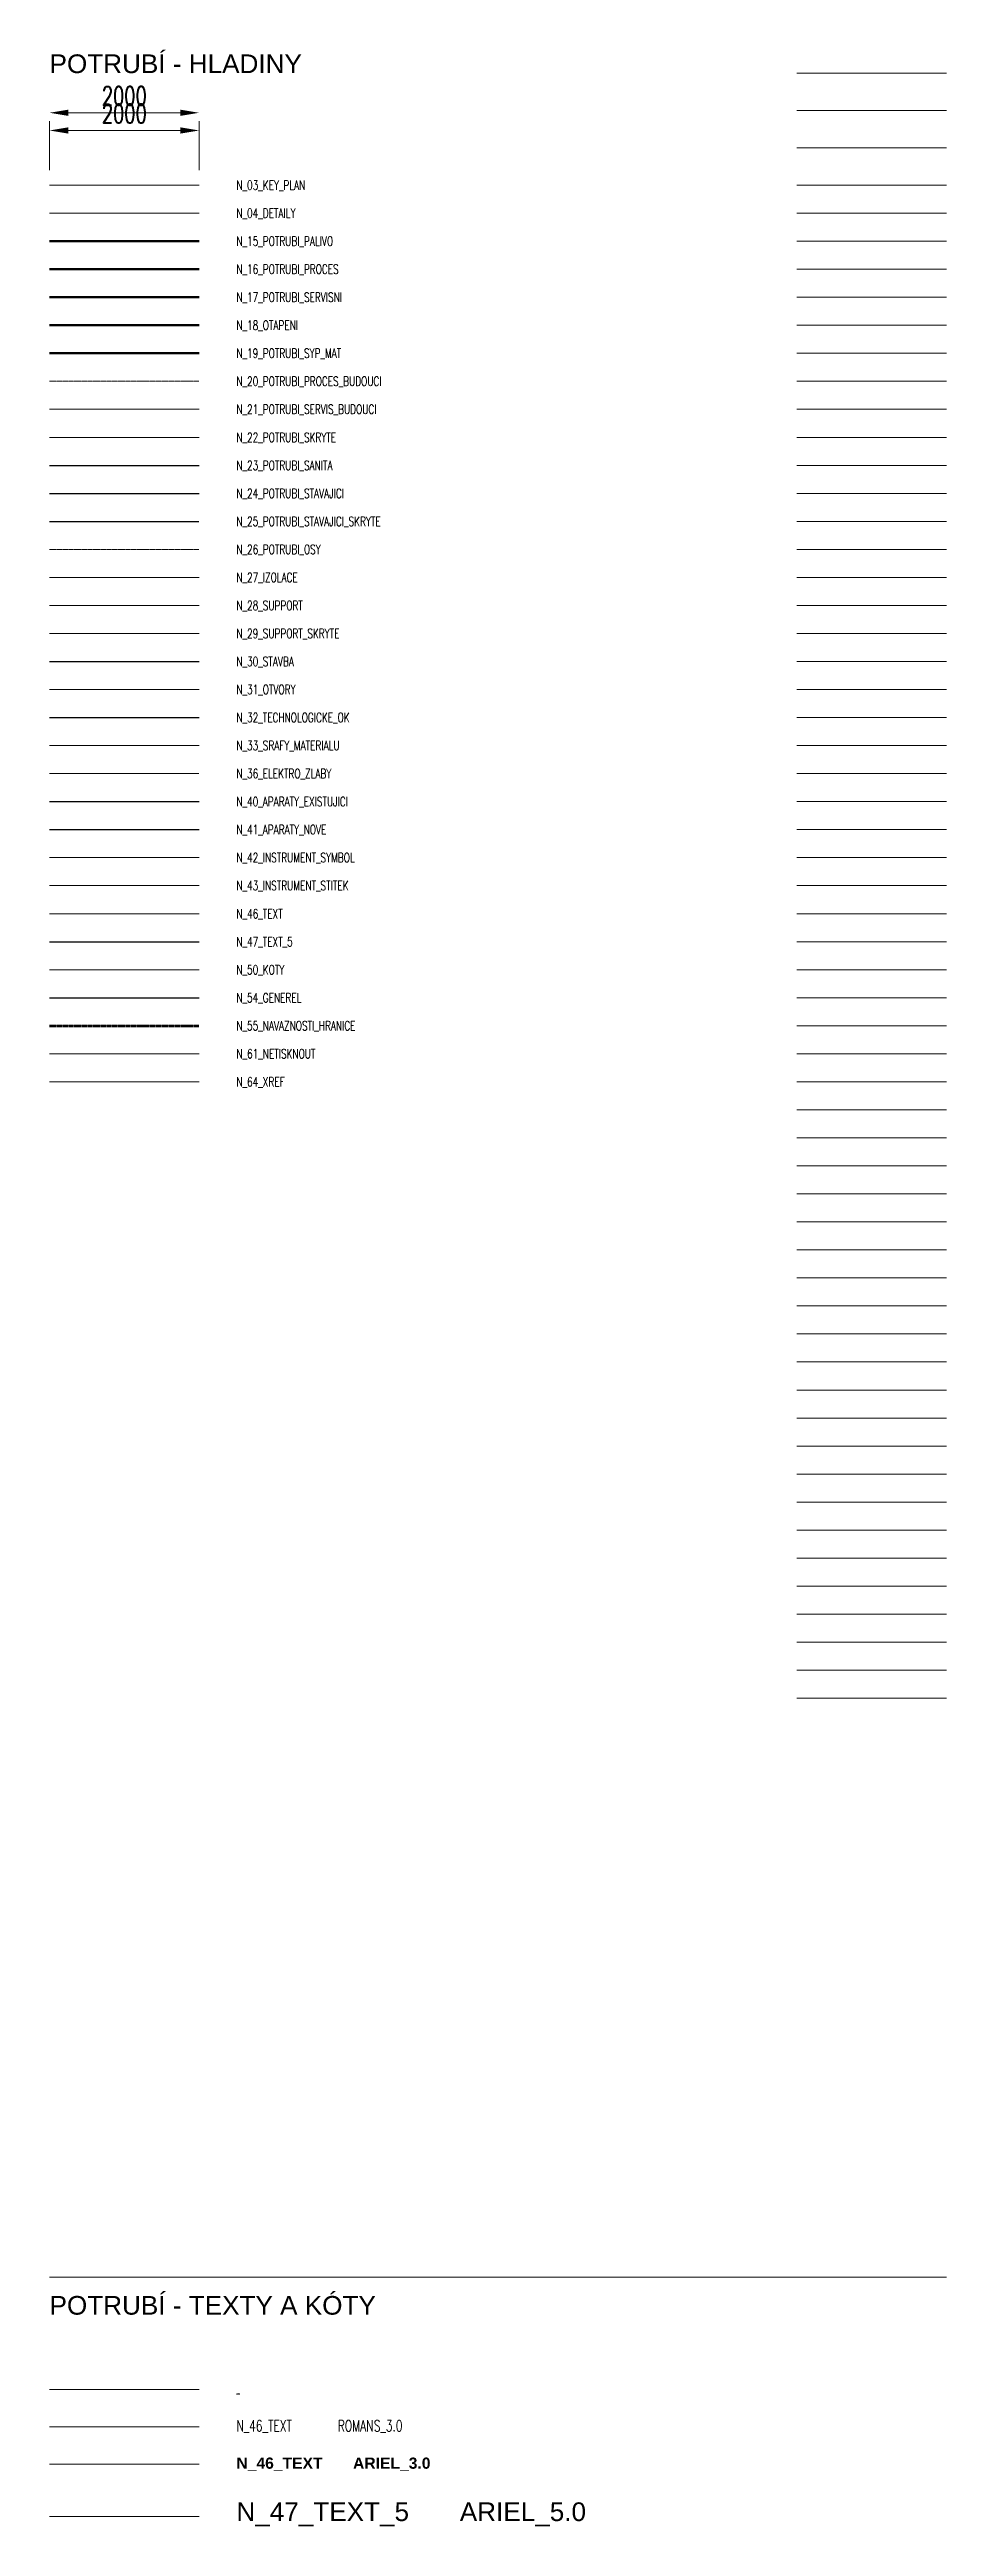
# Model space of a CAD drawing. Header units: millimetres. Extents: x -2000 to 108000, y 0 to 60000.
# Drawn here: x 72000 to 84000, y 26665 to 59815 of the extents above; entities that cross this region are included whole.
import ezdxf

# ---------------------------------------------------------------- set-up
doc = ezdxf.new("R2010")
doc.units = ezdxf.units.MM
doc.header["$LTSCALE"] = 0.5
doc.linetypes.add('CENTER', pattern=[50.8, 31.75, -6.35, 6.35, -6.35])
doc.linetypes.add('DASHED', pattern=[19.05, 12.7, -6.35])
doc.layers.add('M_61_NETISKNOUT', color=30, linetype='Continuous', lineweight=20, plot=False)
doc.layers.add('N_61_NETISKNOUT', color=30, linetype='Continuous', lineweight=20, plot=False)
for name, color, linetype, lineweight in [('N_03_KEY_PLAN', 254, 'Continuous', 20), ('N_04_DETAILY', 7, 'Continuous', 20), ('N_15_POTRUBI_PALIVO', 20, 'Continuous', 50), ('N_16_POTRUBI_PROCES', 130, 'Continuous', 50), ('N_17_POTRUBI_SERVISNI', 150, 'Continuous', 50), ('N_18_OTAPENI', 151, 'Continuous', 50), ('N_19_POTRUBI_SYP_MAT', 115, 'Continuous', 50), ('N_20_POTRUBI_PROCES_BUDOUCI', 70, 'CENTER', 20), ('N_21_POTRUBI_SERVIS_BUDOUCI', 2, 'Continuous', 20), ('N_22_POTRUBI_SKRYTE', 6, 'Continuous', 20), ('N_23_POTRUBI_SANITA', 33, 'Continuous', 30), ('N_24_POTRUBI_STAVAJICI', 135, 'Continuous', 30), ('N_25_POTRUBI_STAVAJICI_SKRYTE', 151, 'DASHED', 25), ('N_26_POTRUBI_OSY', 5, 'CENTER', 20), ('N_27_IZOLACE', 6, 'Continuous', 20), ('N_28_SUPPORT', 6, 'Continuous', 20), ('N_29_SUPPORT_SKRYTE', 84, 'Continuous', 20), ('N_30_STAVBA', 6, 'Continuous', 30), ('N_31_OTVORY', 3, 'Continuous', 20), ('N_32_TECHNOLOGICKE_OK', 40, 'Continuous', 30), ('N_33_SRAFY_MATERIALU', 7, 'Continuous', 20), ('N_36_ELEKTRO_ZLABY', 2, 'DASHED', 20), ('N_40_APARATY_EXISTUJICI', 253, 'Continuous', 25), ('N_41_APARATY_NOVE', 254, 'Continuous', 25), ('N_42_INSTRUMENT_SYMBOL', 30, 'Continuous', 20), ('N_43_INSTRUMENT_STITEK', 254, 'Continuous', 20), ('N_46_TEXT', 84, 'Continuous', 20), ('N_47_TEXT_5', 6, 'Continuous', 30), ('N_50_KOTY', 3, 'Continuous', 20), ('N_54_GENEREL', 7, 'Continuous', 25), ('N_55_NAVAZNOSTI_HRANICE', 5, 'CENTER', 70), ('N_64_XREF', 7, 'Continuous', 18)]:
    doc.layers.add(name, color=color, linetype=linetype, lineweight=lineweight)
doc.styles.add('ARIAL_3.0', font='arialbd.ttf', dxfattribs={"height": 3})
doc.styles.add('ARIAL_5.0', font='arial.ttf', dxfattribs={"height": 5})
doc.styles.add('ROMANS_2.5', font='romans.shx', dxfattribs={"width": 0.7, "height": 2.5})
doc.styles.add('ROMANS_3.0', font='romans.shx', dxfattribs={"width": 0.7, "height": 3})
doc.dimstyles.new('2.5_vnejsi_Potrubi', dxfattribs={"dimscale": 100, "dimtxt": 2.5, "dimasz": 2.5, "dimexe": 1.25, "dimexo": 2, "dimgap": 1, "dimtad": 1, "dimdec": 0, "dimzin": 0, "dimdsep": 46, "dimtxsty": 'ROMANS_2.5', "dimcen": 2.5, "dimdle": 1.25, "dimclrd": 256, "dimclre": 256, "dimclrt": 4, "dimaunit": 1, "dimadec": 0, "dimazin": 0, "dimtfac": 1, "dimtdec": 0, "dimtix": 1, "dimtmove": 0, "dimatfit": 3, "dimldrblk": 'NONE', "dimfxl": 1, "dimtolj": 1, "dimtzin": 0, "dimlwd": -1, "dimlwe": -1, "dimarcsym": 0})
doc.dimstyles.new('2.5_vnitrni_Potrubi', dxfattribs={"dimscale": 100, "dimtxt": 2.5, "dimasz": 2.5, "dimexe": 1.25, "dimexo": 2, "dimgap": 1, "dimtad": 1, "dimdec": 0, "dimzin": 0, "dimdsep": 46, "dimtxsty": 'ROMANS_2.5', "dimcen": 2.5, "dimdle": 1.25, "dimse1": 1, "dimse2": 1, "dimclrd": 256, "dimclre": 256, "dimclrt": 4, "dimaunit": 1, "dimadec": 0, "dimazin": 0, "dimtfac": 1, "dimtdec": 0, "dimtix": 1, "dimtmove": 0, "dimatfit": 3, "dimldrblk": 'NONE', "dimfxl": 1, "dimtolj": 1, "dimtzin": 0, "dimlwd": -1, "dimlwe": -1, "dimarcsym": 0})

msp = doc.modelspace()

# ---------------------------------------------------------------- texts
at = {"layer": 'N_46_TEXT', "width": 0.7}
for s, height, style, p in [('N_03_KEY_PLAN', 125, 'ROMANS_2.5', (74500, 57937.5)), ('N_04_DETAILY', 125, 'ROMANS_2.5', (74500, 57562.5)), ('N_15_POTRUBI_PALIVO', 125, 'ROMANS_2.5', (74500, 57187.5)), ('N_16_POTRUBI_PROCES', 125, 'ROMANS_2.5', (74500, 56812.5)), ('N_17_POTRUBI_SERVISNI', 125, 'ROMANS_2.5', (74500, 56437.5)), ('N_18_OTAPENI', 125, 'ROMANS_2.5', (74500, 56062.5)), ('N_19_POTRUBI_SYP_MAT', 125, 'ROMANS_2.5', (74500, 55687.5)), ('N_20_POTRUBI_PROCES_BUDOUCI', 125, 'ROMANS_2.5', (74500, 55312.5)), ('N_21_POTRUBI_SERVIS_BUDOUCI', 125, 'ROMANS_2.5', (74500, 54937.5)), ('N_22_POTRUBI_SKRYTE', 125, 'ROMANS_2.5', (74500, 54562.5)), ('N_23_POTRUBI_SANITA', 125, 'ROMANS_2.5', (74500, 54187.5)), ('N_24_POTRUBI_STAVAJICI', 125, 'ROMANS_2.5', (74500, 53812.5)), ('N_25_POTRUBI_STAVAJICI_SKRYTE', 125, 'ROMANS_2.5', (74500, 53437.5)), ('N_26_POTRUBI_OSY', 125, 'ROMANS_2.5', (74500, 53062.5)), ('N_27_IZOLACE', 125, 'ROMANS_2.5', (74500, 52687.5)), ('N_28_SUPPORT', 125, 'ROMANS_2.5', (74500, 52312.5)), ('N_29_SUPPORT_SKRYTE', 125, 'ROMANS_2.5', (74500, 51937.5)), ('N_30_STAVBA', 125, 'ROMANS_2.5', (74500, 51562.5)), ('N_31_OTVORY', 125, 'ROMANS_2.5', (74500, 51187.5)), ('N_32_TECHNOLOGICKE_OK', 125, 'ROMANS_2.5', (74500, 50812.5)), ('N_33_SRAFY_MATERIALU', 125, 'ROMANS_2.5', (74500, 50437.5)), ('N_36_ELEKTRO_ZLABY', 125, 'ROMANS_2.5', (74500, 50062.5)), ('N_40_APARATY_EXISTUJICI', 125, 'ROMANS_2.5', (74500, 49687.5)), ('N_41_APARATY_NOVE', 125, 'ROMANS_2.5', (74500, 49312.5)), ('N_42_INSTRUMENT_SYMBOL', 125, 'ROMANS_2.5', (74500, 48937.5)), ('N_43_INSTRUMENT_STITEK', 125, 'ROMANS_2.5', (74500, 48562.5)), ('N_46_TEXT', 125, 'ROMANS_2.5', (74500, 48187.5)), ('N_47_TEXT_5', 125, 'ROMANS_2.5', (74500, 47812.5)), ('N_50_KOTY', 125, 'ROMANS_2.5', (74500, 47437.5)), ('N_54_GENEREL', 125, 'ROMANS_2.5', (74500, 47062.5)), ('N_55_NAVAZNOSTI_HRANICE', 125, 'ROMANS_2.5', (74500, 46687.5)), ('N_61_NETISKNOUT', 125, 'ROMANS_2.5', (74500, 46312.5)), ('N_64_XREF', 125, 'ROMANS_2.5', (74500, 45937.5)), ('N_46_TEXT       ROMANS_2.5', 2.5, 'ROMANS_2.5', (74500, 28437.5)), ('N_46_TEXT       ROMANS_3.0', 150, 'ROMANS_3.0', (74500, 27937.5))]:
    msp.add_text(s, height=height, dxfattribs=dict(at, style=style)).set_placement(p)
at = {"layer": 'N_46_TEXT', "style": 'ARIAL_3.0'}
msp.add_text('N_46_TEXT       ARIEL_3.0', height=150, dxfattribs=at).set_placement((74500, 27437.5))
at = {"layer": 'N_47_TEXT_5', "style": 'ARIAL_5.0'}
for s, p in [('POTRUBÍ - HLADINY', (72000, 59500)), ('POTRUBÍ - TEXTY A KÓTY', (72000, 29500)), ('N_47_TEXT_5       ARIEL_5.0', (74500, 26737.5))]:
    msp.add_text(s, height=250, dxfattribs=at).set_placement(p)

# ---------------------------------------------------------------- blocks, each defined once
blk = doc.blocks.new('*D13')
at = {"layer": 'Defpoints', "color": 0}
for p in [(74000, 58732), (72000, 58000), (74000, 58000)]:
    blk.add_point(p, dxfattribs=at)
at = {"layer": 'N_50_KOTY'}
for p, q in [((72000, 58200), (72000, 58857)), ((72250, 58732), (73750, 58732)), ((74000, 58200), (74000, 58857))]:
    blk.add_line(p, q, dxfattribs=at)
for points in [[(72250, 58774), (72250, 58690), (72000, 58732)], [(73750, 58774), (73750, 58690), (74000, 58732)]]:
    blk.add_solid(points, dxfattribs=at)
at = {"layer": 'N_50_KOTY', "color": 4, "insert": (73000, 58957), "char_height": 250, "attachment_point": 5, "style": 'ROMANS_2.5'}
blk.add_mtext('\\A1;2000', dxfattribs=at)
blk = doc.blocks.new('_None')
blk = doc.blocks.new('*D68')
at = {"layer": 'Defpoints', "color": 0}
for p in [(74000, 58969), (72000, 58000), (74000, 58000)]:
    blk.add_point(p, dxfattribs=at)
at = {"layer": 'N_50_KOTY'}
blk.add_line((72250, 58969), (73750, 58969), dxfattribs=at)
for points in [[(72250, 59010), (72250, 58927), (72000, 58969)], [(73750, 59010), (73750, 58927), (74000, 58969)]]:
    blk.add_solid(points, dxfattribs=at)
at = {"layer": 'N_50_KOTY', "color": 4, "insert": (73000, 59194), "char_height": 250, "attachment_point": 5, "style": 'ROMANS_2.5'}
blk.add_mtext('\\A1;2000', dxfattribs=at)

# ---------------------------------------------------------------- dimensions: what is measured, and where the dimension line sits
at = {"layer": 'N_50_KOTY'}
for base, dimstyle, picture, middle in [((74000, 58968.6), '2.5_vnitrni_Potrubi', '*D68', (73000, 59193.6)), ((74000, 58731.9), '2.5_vnejsi_Potrubi', '*D13', (73000, 58956.9))]:
    dim = msp.add_linear_dim(base=base, p1=(72000, 58000), p2=(74000, 58000), dimstyle=dimstyle, dxfattribs=at)
    dim.commit()
    dim.dimension.update_dxf_attribs({"geometry": picture, "text_midpoint": middle})

# ---------------------------------------------------------------- linework, layer by layer
at = {"layer": 'M_61_NETISKNOUT'}
for p, q in [((84000, 59500), (82000, 59500)), ((84000, 59000), (82000, 59000)), ((84000, 58500), (82000, 58500)), ((84000, 58000), (82000, 58000)), ((84000, 58000), (82000, 58000)), ((84000, 57625), (82000, 57625)), ((84000, 57250), (82000, 57250)), ((84000, 56875), (82000, 56875)), ((84000, 56500), (82000, 56500)), ((84000, 56125), (82000, 56125)), ((84000, 55750), (82000, 55750)), ((84000, 55375), (82000, 55375)), ((84000, 55000), (82000, 55000)), ((84000, 54625), (82000, 54625)), ((84000, 54250), (82000, 54250)), ((84000, 53875), (82000, 53875)), ((84000, 53500), (82000, 53500)), ((84000, 53125), (82000, 53125)), ((84000, 52750), (82000, 52750)), ((84000, 52375), (82000, 52375)), ((84000, 52000), (82000, 52000)), ((84000, 51625), (82000, 51625)), ((84000, 51250), (82000, 51250)), ((84000, 50875), (82000, 50875)), ((84000, 50500), (82000, 50500)), ((84000, 50125), (82000, 50125)), ((84000, 49750), (82000, 49750)), ((84000, 49375), (82000, 49375)), ((84000, 49000), (82000, 49000)), ((84000, 48625), (82000, 48625)), ((84000, 48250), (82000, 48250)), ((84000, 47875), (82000, 47875)), ((84000, 47500), (82000, 47500)), ((84000, 47125), (82000, 47125)), ((84000, 46750), (82000, 46750)), ((84000, 46375), (82000, 46375)), ((84000, 46000), (82000, 46000)), ((84000, 45625), (82000, 45625)), ((84000, 45250), (82000, 45250)), ((84000, 44875), (82000, 44875)), ((84000, 44500), (82000, 44500)), ((84000, 44125), (82000, 44125)), ((84000, 43750), (82000, 43750)), ((84000, 43375), (82000, 43375)), ((84000, 43000), (82000, 43000)), ((84000, 42625), (82000, 42625)), ((84000, 42250), (82000, 42250)), ((84000, 41875), (82000, 41875)), ((84000, 41500), (82000, 41500)), ((84000, 41125), (82000, 41125)), ((84000, 40750), (82000, 40750)), ((84000, 40375), (82000, 40375)), ((84000, 40000), (82000, 40000)), ((84000, 39625), (82000, 39625)), ((84000, 39250), (82000, 39250)), ((84000, 38875), (82000, 38875)), ((84000, 38500), (82000, 38500)), ((84000, 38125), (82000, 38125)), ((84000, 37750), (82000, 37750))]:
    msp.add_line(p, q, dxfattribs=at)
at = {"layer": 'N_03_KEY_PLAN'}
msp.add_line((72000, 58000), (74000, 58000), dxfattribs=at)
at = {"layer": 'N_04_DETAILY'}
msp.add_line((72000, 57625), (74000, 57625), dxfattribs=at)
at = {"layer": 'N_15_POTRUBI_PALIVO'}
msp.add_line((72000, 57250), (74000, 57250), dxfattribs=at)
at = {"layer": 'N_16_POTRUBI_PROCES'}
msp.add_line((72000, 56875), (74000, 56875), dxfattribs=at)
at = {"layer": 'N_17_POTRUBI_SERVISNI'}
msp.add_line((72000, 56500), (74000, 56500), dxfattribs=at)
at = {"layer": 'N_18_OTAPENI'}
msp.add_line((72000, 56125), (74000, 56125), dxfattribs=at)
at = {"layer": 'N_19_POTRUBI_SYP_MAT'}
msp.add_line((72000, 55750), (74000, 55750), dxfattribs=at)
at = {"layer": 'N_20_POTRUBI_PROCES_BUDOUCI'}
msp.add_line((72000, 55375), (74000, 55375), dxfattribs=at)
at = {"layer": 'N_21_POTRUBI_SERVIS_BUDOUCI'}
msp.add_line((72000, 55000), (74000, 55000), dxfattribs=at)
at = {"layer": 'N_22_POTRUBI_SKRYTE'}
msp.add_line((72000, 54625), (74000, 54625), dxfattribs=at)
at = {"layer": 'N_23_POTRUBI_SANITA'}
msp.add_line((72000, 54250), (74000, 54250), dxfattribs=at)
at = {"layer": 'N_24_POTRUBI_STAVAJICI'}
msp.add_line((72000, 53875), (74000, 53875), dxfattribs=at)
at = {"layer": 'N_25_POTRUBI_STAVAJICI_SKRYTE'}
msp.add_line((72000, 53500), (74000, 53500), dxfattribs=at)
at = {"layer": 'N_26_POTRUBI_OSY'}
msp.add_line((72000, 53125), (74000, 53125), dxfattribs=at)
at = {"layer": 'N_27_IZOLACE'}
msp.add_line((72000, 52750), (74000, 52750), dxfattribs=at)
at = {"layer": 'N_28_SUPPORT'}
msp.add_line((72000, 52375), (74000, 52375), dxfattribs=at)
at = {"layer": 'N_29_SUPPORT_SKRYTE'}
msp.add_line((72000, 52000), (74000, 52000), dxfattribs=at)
at = {"layer": 'N_30_STAVBA'}
msp.add_line((72000, 51625), (74000, 51625), dxfattribs=at)
at = {"layer": 'N_31_OTVORY'}
msp.add_line((72000, 51250), (74000, 51250), dxfattribs=at)
at = {"layer": 'N_32_TECHNOLOGICKE_OK'}
msp.add_line((72000, 50875), (74000, 50875), dxfattribs=at)
at = {"layer": 'N_33_SRAFY_MATERIALU'}
msp.add_line((72000, 50500), (74000, 50500), dxfattribs=at)
at = {"layer": 'N_36_ELEKTRO_ZLABY'}
msp.add_line((72000, 50125), (74000, 50125), dxfattribs=at)
at = {"layer": 'N_40_APARATY_EXISTUJICI'}
msp.add_line((72000, 49750), (74000, 49750), dxfattribs=at)
at = {"layer": 'N_41_APARATY_NOVE'}
msp.add_line((72000, 49375), (74000, 49375), dxfattribs=at)
at = {"layer": 'N_42_INSTRUMENT_SYMBOL'}
msp.add_line((72000, 49000), (74000, 49000), dxfattribs=at)
at = {"layer": 'N_43_INSTRUMENT_STITEK'}
msp.add_line((72000, 48625), (74000, 48625), dxfattribs=at)
at = {"layer": 'N_46_TEXT'}
msp.add_line((72000, 48250), (74000, 48250), dxfattribs=at)
at = {"layer": 'N_47_TEXT_5'}
msp.add_line((72000, 47875), (74000, 47875), dxfattribs=at)
at = {"layer": 'N_50_KOTY'}
msp.add_line((72000, 47500), (74000, 47500), dxfattribs=at)
at = {"layer": 'N_54_GENEREL'}
msp.add_line((72000, 47125), (74000, 47125), dxfattribs=at)
at = {"layer": 'N_55_NAVAZNOSTI_HRANICE'}
msp.add_line((72000, 46750), (74000, 46750), dxfattribs=at)
at = {"layer": 'N_61_NETISKNOUT'}
for p, q in [((72000, 46375), (74000, 46375)), ((84000, 30000), (72000, 30000)), ((72000, 28500), (74000, 28500)), ((72000, 28000), (74000, 28000)), ((72000, 27500), (74000, 27500)), ((72000, 26800), (74000, 26800)), ((72000, 26800), (74000, 26800))]:
    msp.add_line(p, q, dxfattribs=at)
at = {"layer": 'N_64_XREF'}
msp.add_line((72000, 46000), (74000, 46000), dxfattribs=at)

msp.set_redraw_order([(e.dxf.handle, doc.entitydb.next_handle()) for e in msp.query("TEXT MTEXT ATTDEF DIMENSION ARC_DIMENSION")])  # texts and dimensions are drawn at this point

doc.saveas('drawing.dxf')
